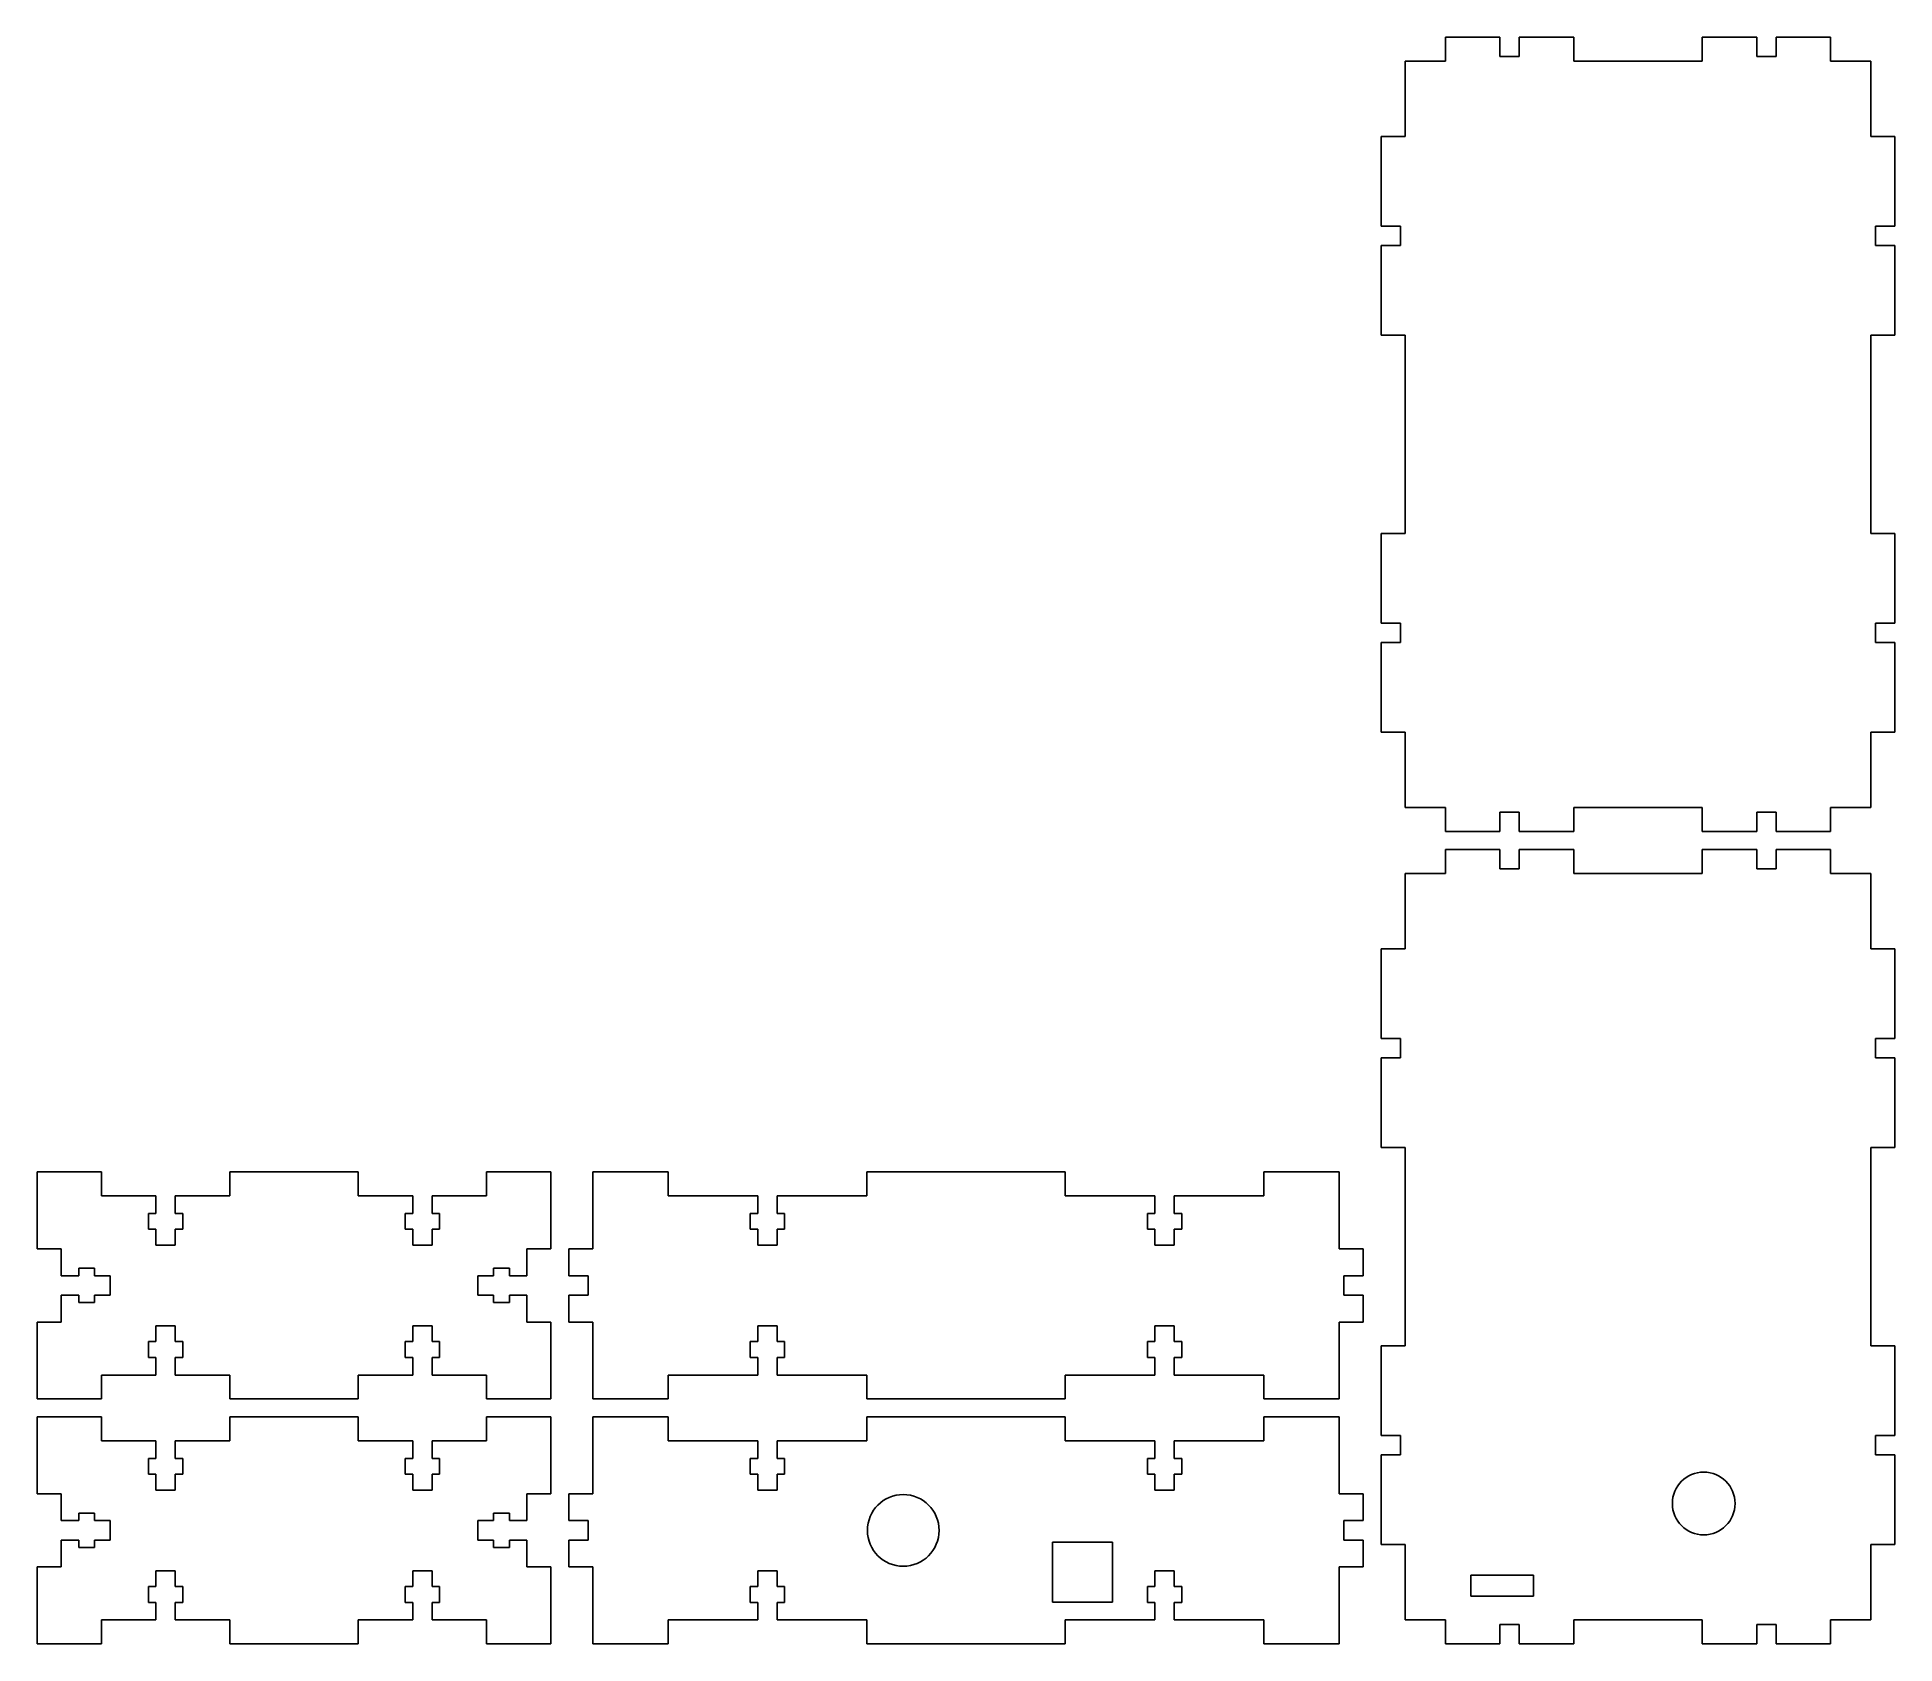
# Model space of a CAD drawing. Header units: millimetres. Extents: x 0 to 311, y 3 to 272.
import ezdxf

# ---------------------------------------------------------------- set-up
doc = ezdxf.new("R2010")
doc.units = ezdxf.units.MM
for name, color, linetype in [('Shape', 7, 'CONTINUOUS'), ('Shape001', 7, 'CONTINUOUS'), ('Shape002', 7, 'CONTINUOUS'), ('Shape003', 7, 'CONTINUOUS'), ('Shape004', 7, 'CONTINUOUS'), ('Shape005', 7, 'CONTINUOUS'), ('Shape006', 7, 'CONTINUOUS'), ('Shape007', 7, 'CONTINUOUS'), ('Shape008', 7, 'CONTINUOUS'), ('Shape009', 7, 'CONTINUOUS'), ('Shape010', 7, 'CONTINUOUS'), ('Shape011', 7, 'CONTINUOUS'), ('Shape012', 7, 'CONTINUOUS'), ('Shape013', 7, 'CONTINUOUS'), ('Shape014', 7, 'CONTINUOUS'), ('Shape015', 7, 'CONTINUOUS'), ('Shape016', 7, 'CONTINUOUS'), ('Shape017', 7, 'CONTINUOUS'), ('Shape018', 7, 'CONTINUOUS'), ('Shape019', 7, 'CONTINUOUS'), ('Shape020', 7, 'CONTINUOUS'), ('Shape021', 7, 'CONTINUOUS'), ('Shape022', 7, 'CONTINUOUS'), ('Shape023', 7, 'CONTINUOUS'), ('Shape024', 7, 'CONTINUOUS'), ('Shape025', 7, 'CONTINUOUS'), ('Shape026', 7, 'CONTINUOUS'), ('Shape027', 7, 'CONTINUOUS'), ('Shape028', 7, 'CONTINUOUS'), ('Shape029', 7, 'CONTINUOUS'), ('Shape030', 7, 'CONTINUOUS'), ('Shape031', 7, 'CONTINUOUS'), ('Shape032', 7, 'CONTINUOUS'), ('Shape033', 7, 'CONTINUOUS'), ('Shape034', 7, 'CONTINUOUS'), ('Shape035', 7, 'CONTINUOUS'), ('Shape036', 7, 'CONTINUOUS'), ('Shape037', 7, 'CONTINUOUS'), ('Shape038', 7, 'CONTINUOUS'), ('Shape039', 7, 'CONTINUOUS'), ('Shape040', 7, 'CONTINUOUS'), ('Shape041', 7, 'CONTINUOUS'), ('Shape042', 7, 'CONTINUOUS'), ('Shape043', 7, 'CONTINUOUS'), ('Shape044', 7, 'CONTINUOUS'), ('Shape045', 7, 'CONTINUOUS'), ('Shape046', 7, 'CONTINUOUS'), ('Shape047', 7, 'CONTINUOUS'), ('Shape048', 7, 'CONTINUOUS'), ('Shape049', 7, 'CONTINUOUS'), ('Shape050', 7, 'CONTINUOUS'), ('Shape051', 7, 'CONTINUOUS'), ('Shape052', 7, 'CONTINUOUS'), ('Shape053', 7, 'CONTINUOUS'), ('Shape054', 7, 'CONTINUOUS'), ('Shape055', 7, 'CONTINUOUS'), ('Shape056', 7, 'CONTINUOUS'), ('Shape057', 7, 'CONTINUOUS'), ('Shape058', 7, 'CONTINUOUS'), ('Shape059', 7, 'CONTINUOUS'), ('Shape060', 7, 'CONTINUOUS'), ('Shape061', 7, 'CONTINUOUS'), ('Shape062', 7, 'CONTINUOUS'), ('Shape063', 7, 'CONTINUOUS'), ('Shape064', 7, 'CONTINUOUS'), ('Shape065', 7, 'CONTINUOUS'), ('Shape066', 7, 'CONTINUOUS'), ('Shape067', 7, 'CONTINUOUS'), ('Shape068', 7, 'CONTINUOUS'), ('Shape069', 7, 'CONTINUOUS'), ('Shape070', 7, 'CONTINUOUS'), ('Shape071', 7, 'CONTINUOUS'), ('Shape072', 7, 'CONTINUOUS'), ('Shape073', 7, 'CONTINUOUS'), ('Shape074', 7, 'CONTINUOUS'), ('Shape075', 7, 'CONTINUOUS'), ('Shape076', 7, 'CONTINUOUS'), ('Shape077', 7, 'CONTINUOUS'), ('Shape078', 7, 'CONTINUOUS'), ('Shape079', 7, 'CONTINUOUS'), ('Shape080', 7, 'CONTINUOUS'), ('Shape081', 7, 'CONTINUOUS'), ('Shape082', 7, 'CONTINUOUS'), ('Shape083', 7, 'CONTINUOUS'), ('Shape084', 7, 'CONTINUOUS'), ('Shape085', 7, 'CONTINUOUS'), ('Shape086', 7, 'CONTINUOUS'), ('Shape087', 7, 'CONTINUOUS'), ('Shape088', 7, 'CONTINUOUS'), ('Shape089', 7, 'CONTINUOUS'), ('Shape090', 7, 'CONTINUOUS'), ('Shape091', 7, 'CONTINUOUS'), ('Shape092', 7, 'CONTINUOUS'), ('Shape093', 7, 'CONTINUOUS'), ('Shape094', 7, 'CONTINUOUS'), ('Shape095', 7, 'CONTINUOUS'), ('Shape096', 7, 'CONTINUOUS'), ('Shape097', 7, 'CONTINUOUS'), ('Shape098', 7, 'CONTINUOUS'), ('Shape099', 7, 'CONTINUOUS'), ('Shape100', 7, 'CONTINUOUS'), ('Shape101', 7, 'CONTINUOUS'), ('Shape102', 7, 'CONTINUOUS'), ('Shape103', 7, 'CONTINUOUS'), ('Shape104', 7, 'CONTINUOUS'), ('Shape105', 7, 'CONTINUOUS'), ('Shape106', 7, 'CONTINUOUS'), ('Shape107', 7, 'CONTINUOUS'), ('Shape108', 7, 'CONTINUOUS'), ('Shape109', 7, 'CONTINUOUS'), ('Shape110', 7, 'CONTINUOUS'), ('Shape111', 7, 'CONTINUOUS'), ('Shape112', 7, 'CONTINUOUS'), ('Shape113', 7, 'CONTINUOUS'), ('Shape114', 7, 'CONTINUOUS'), ('Shape115', 7, 'CONTINUOUS'), ('Shape116', 7, 'CONTINUOUS'), ('Shape117', 7, 'CONTINUOUS'), ('Shape118', 7, 'CONTINUOUS'), ('Shape119', 7, 'CONTINUOUS'), ('Shape120', 7, 'CONTINUOUS'), ('Shape121', 7, 'CONTINUOUS'), ('Shape122', 7, 'CONTINUOUS'), ('Shape123', 7, 'CONTINUOUS'), ('Shape124', 7, 'CONTINUOUS'), ('Shape125', 7, 'CONTINUOUS'), ('Shape126', 7, 'CONTINUOUS'), ('Shape127', 7, 'CONTINUOUS'), ('Shape128', 7, 'CONTINUOUS'), ('Shape129', 7, 'CONTINUOUS'), ('Shape130', 7, 'CONTINUOUS'), ('Shape131', 7, 'CONTINUOUS'), ('Shape132', 7, 'CONTINUOUS'), ('Shape133', 7, 'CONTINUOUS'), ('Shape134', 7, 'CONTINUOUS'), ('Shape135', 7, 'CONTINUOUS'), ('Shape136', 7, 'CONTINUOUS'), ('Shape137', 7, 'CONTINUOUS'), ('Shape138', 7, 'CONTINUOUS'), ('Shape139', 7, 'CONTINUOUS'), ('Shape140', 7, 'CONTINUOUS'), ('Shape141', 7, 'CONTINUOUS'), ('Shape142', 7, 'CONTINUOUS'), ('Shape143', 7, 'CONTINUOUS'), ('Shape144', 7, 'CONTINUOUS'), ('Shape145', 7, 'CONTINUOUS'), ('Shape146', 7, 'CONTINUOUS'), ('Shape147', 7, 'CONTINUOUS'), ('Shape148', 7, 'CONTINUOUS'), ('Shape149', 7, 'CONTINUOUS'), ('Shape150', 7, 'CONTINUOUS'), ('Shape151', 7, 'CONTINUOUS'), ('Shape152', 7, 'CONTINUOUS'), ('Shape153', 7, 'CONTINUOUS'), ('Shape154', 7, 'CONTINUOUS'), ('Shape155', 7, 'CONTINUOUS'), ('Shape156', 7, 'CONTINUOUS'), ('Shape157', 7, 'CONTINUOUS'), ('Shape158', 7, 'CONTINUOUS'), ('Shape159', 7, 'CONTINUOUS'), ('Shape160', 7, 'CONTINUOUS'), ('Shape161', 7, 'CONTINUOUS'), ('Shape162', 7, 'CONTINUOUS'), ('Shape163', 7, 'CONTINUOUS'), ('Shape164', 7, 'CONTINUOUS'), ('Shape165', 7, 'CONTINUOUS'), ('Shape166', 7, 'CONTINUOUS'), ('Shape167', 7, 'CONTINUOUS'), ('Shape168', 7, 'CONTINUOUS'), ('Shape169', 7, 'CONTINUOUS'), ('Shape170', 7, 'CONTINUOUS'), ('Shape171', 7, 'CONTINUOUS'), ('Shape172', 7, 'CONTINUOUS'), ('Shape173', 7, 'CONTINUOUS'), ('Shape174', 7, 'CONTINUOUS'), ('Shape175', 7, 'CONTINUOUS'), ('Shape176', 7, 'CONTINUOUS'), ('Shape177', 7, 'CONTINUOUS'), ('Shape178', 7, 'CONTINUOUS'), ('Shape179', 7, 'CONTINUOUS'), ('Shape180', 7, 'CONTINUOUS'), ('Shape181', 7, 'CONTINUOUS'), ('Shape182', 7, 'CONTINUOUS'), ('Shape183', 7, 'CONTINUOUS'), ('Shape184', 7, 'CONTINUOUS'), ('Shape185', 7, 'CONTINUOUS'), ('Shape186', 7, 'CONTINUOUS'), ('Shape187', 7, 'CONTINUOUS'), ('Shape188', 7, 'CONTINUOUS'), ('Shape189', 7, 'CONTINUOUS'), ('Shape190', 7, 'CONTINUOUS'), ('Shape191', 7, 'CONTINUOUS'), ('Shape192', 7, 'CONTINUOUS'), ('Shape193', 7, 'CONTINUOUS'), ('Shape194', 7, 'CONTINUOUS'), ('Shape195', 7, 'CONTINUOUS'), ('Shape196', 7, 'CONTINUOUS'), ('Shape197', 7, 'CONTINUOUS'), ('Shape198', 7, 'CONTINUOUS'), ('Shape199', 7, 'CONTINUOUS'), ('Shape200', 7, 'CONTINUOUS'), ('Shape201', 7, 'CONTINUOUS'), ('Shape202', 7, 'CONTINUOUS'), ('Shape203', 7, 'CONTINUOUS'), ('Shape204', 7, 'CONTINUOUS'), ('Shape205', 7, 'CONTINUOUS'), ('Shape206', 7, 'CONTINUOUS'), ('Shape207', 7, 'CONTINUOUS'), ('Shape208', 7, 'CONTINUOUS'), ('Shape209', 7, 'CONTINUOUS'), ('Shape210', 7, 'CONTINUOUS'), ('Shape211', 7, 'CONTINUOUS'), ('Shape212', 7, 'CONTINUOUS'), ('Shape213', 7, 'CONTINUOUS'), ('Shape214', 7, 'CONTINUOUS'), ('Shape215', 7, 'CONTINUOUS'), ('Shape216', 7, 'CONTINUOUS'), ('Shape217', 7, 'CONTINUOUS'), ('Shape218', 7, 'CONTINUOUS'), ('Shape219', 7, 'CONTINUOUS'), ('Shape220', 7, 'CONTINUOUS'), ('Shape221', 7, 'CONTINUOUS'), ('Shape222', 7, 'CONTINUOUS'), ('Shape223', 7, 'CONTINUOUS'), ('Shape224', 7, 'CONTINUOUS'), ('Shape225', 7, 'CONTINUOUS'), ('Shape226', 7, 'CONTINUOUS'), ('Shape227', 7, 'CONTINUOUS'), ('Shape228', 7, 'CONTINUOUS'), ('Shape229', 7, 'CONTINUOUS'), ('Shape230', 7, 'CONTINUOUS'), ('Shape231', 7, 'CONTINUOUS'), ('Shape232', 7, 'CONTINUOUS'), ('Shape233', 7, 'CONTINUOUS'), ('Shape234', 7, 'CONTINUOUS'), ('Shape235', 7, 'CONTINUOUS'), ('Shape236', 7, 'CONTINUOUS'), ('Shape237', 7, 'CONTINUOUS'), ('Shape238', 7, 'CONTINUOUS'), ('Shape239', 7, 'CONTINUOUS'), ('Shape240', 7, 'CONTINUOUS'), ('Shape241', 7, 'CONTINUOUS'), ('Shape242', 7, 'CONTINUOUS'), ('Shape243', 7, 'CONTINUOUS'), ('Shape244', 7, 'CONTINUOUS'), ('Shape245', 7, 'CONTINUOUS'), ('Shape246', 7, 'CONTINUOUS'), ('Shape247', 7, 'CONTINUOUS'), ('Shape248', 7, 'CONTINUOUS'), ('Shape249', 7, 'CONTINUOUS'), ('Shape250', 7, 'CONTINUOUS'), ('Shape251', 7, 'CONTINUOUS'), ('Shape252', 7, 'CONTINUOUS'), ('Shape253', 7, 'CONTINUOUS'), ('Shape254', 7, 'CONTINUOUS'), ('Shape255', 7, 'CONTINUOUS'), ('Shape256', 7, 'CONTINUOUS'), ('Shape257', 7, 'CONTINUOUS'), ('Shape258', 7, 'CONTINUOUS'), ('Shape259', 7, 'CONTINUOUS'), ('Shape260', 7, 'CONTINUOUS'), ('Shape261', 7, 'CONTINUOUS'), ('Shape262', 7, 'CONTINUOUS'), ('Shape263', 7, 'CONTINUOUS'), ('Shape264', 7, 'CONTINUOUS'), ('Shape265', 7, 'CONTINUOUS'), ('Shape266', 7, 'CONTINUOUS'), ('Shape267', 7, 'CONTINUOUS'), ('Shape268', 7, 'CONTINUOUS'), ('Shape269', 7, 'CONTINUOUS'), ('Shape270', 7, 'CONTINUOUS'), ('Shape271', 7, 'CONTINUOUS'), ('Shape272', 7, 'CONTINUOUS'), ('Shape273', 7, 'CONTINUOUS'), ('Shape274', 7, 'CONTINUOUS'), ('Shape275', 7, 'CONTINUOUS'), ('Shape276', 7, 'CONTINUOUS'), ('Shape277', 7, 'CONTINUOUS'), ('Shape278', 7, 'CONTINUOUS'), ('Shape279', 7, 'CONTINUOUS'), ('Shape280', 7, 'CONTINUOUS'), ('Shape281', 7, 'CONTINUOUS'), ('Shape282', 7, 'CONTINUOUS'), ('Shape283', 7, 'CONTINUOUS'), ('Shape284', 7, 'CONTINUOUS'), ('Shape285', 7, 'CONTINUOUS'), ('Shape286', 7, 'CONTINUOUS'), ('Shape287', 7, 'CONTINUOUS'), ('Shape288', 7, 'CONTINUOUS'), ('Shape289', 7, 'CONTINUOUS'), ('Shape290', 7, 'CONTINUOUS'), ('Shape291', 7, 'CONTINUOUS'), ('Shape292', 7, 'CONTINUOUS'), ('Shape293', 7, 'CONTINUOUS'), ('Shape294', 7, 'CONTINUOUS'), ('Shape295', 7, 'CONTINUOUS'), ('Shape296', 7, 'CONTINUOUS'), ('Shape297', 7, 'CONTINUOUS'), ('Shape298', 7, 'CONTINUOUS'), ('Shape299', 7, 'CONTINUOUS'), ('Shape300', 7, 'CONTINUOUS'), ('Shape301', 7, 'CONTINUOUS'), ('Shape302', 7, 'CONTINUOUS'), ('Shape303', 7, 'CONTINUOUS'), ('Shape304', 7, 'CONTINUOUS'), ('Shape305', 7, 'CONTINUOUS'), ('Shape306', 7, 'CONTINUOUS'), ('Shape307', 7, 'CONTINUOUS'), ('Shape308', 7, 'CONTINUOUS'), ('Shape309', 7, 'CONTINUOUS'), ('Shape310', 7, 'CONTINUOUS'), ('Shape311', 7, 'CONTINUOUS'), ('Shape312', 7, 'CONTINUOUS'), ('Shape313', 7, 'CONTINUOUS'), ('Shape314', 7, 'CONTINUOUS'), ('Shape315', 7, 'CONTINUOUS'), ('Shape316', 7, 'CONTINUOUS'), ('Shape317', 7, 'CONTINUOUS'), ('Shape318', 7, 'CONTINUOUS'), ('Shape319', 7, 'CONTINUOUS'), ('Shape320', 7, 'CONTINUOUS'), ('Shape321', 7, 'CONTINUOUS'), ('Shape322', 7, 'CONTINUOUS'), ('Shape323', 7, 'CONTINUOUS'), ('Shape324', 7, 'CONTINUOUS'), ('Shape325', 7, 'CONTINUOUS'), ('Shape326', 7, 'CONTINUOUS'), ('Shape327', 7, 'CONTINUOUS'), ('Shape328', 7, 'CONTINUOUS'), ('Shape329', 7, 'CONTINUOUS'), ('Shape330', 7, 'CONTINUOUS'), ('Shape331', 7, 'CONTINUOUS'), ('Shape332', 7, 'CONTINUOUS'), ('Shape333', 7, 'CONTINUOUS'), ('Shape334', 7, 'CONTINUOUS'), ('Shape335', 7, 'CONTINUOUS'), ('Shape336', 7, 'CONTINUOUS'), ('Shape337', 7, 'CONTINUOUS'), ('Shape338', 7, 'CONTINUOUS'), ('Shape339', 7, 'CONTINUOUS'), ('Shape340', 7, 'CONTINUOUS'), ('Shape341', 7, 'CONTINUOUS'), ('Shape342', 7, 'CONTINUOUS'), ('Shape343', 7, 'CONTINUOUS'), ('Shape344', 7, 'CONTINUOUS'), ('Shape345', 7, 'CONTINUOUS'), ('Shape346', 7, 'CONTINUOUS'), ('Shape347', 7, 'CONTINUOUS'), ('Shape348', 7, 'CONTINUOUS'), ('Shape349', 7, 'CONTINUOUS'), ('Shape350', 7, 'CONTINUOUS'), ('Shape351', 7, 'CONTINUOUS'), ('Shape352', 7, 'CONTINUOUS'), ('Shape353', 7, 'CONTINUOUS'), ('Shape354', 7, 'CONTINUOUS'), ('Shape355', 7, 'CONTINUOUS'), ('Shape356', 7, 'CONTINUOUS'), ('Shape357', 7, 'CONTINUOUS'), ('Shape358', 7, 'CONTINUOUS'), ('Shape359', 7, 'CONTINUOUS'), ('Shape360', 7, 'CONTINUOUS'), ('Shape361', 7, 'CONTINUOUS'), ('Shape362', 7, 'CONTINUOUS'), ('Shape363', 7, 'CONTINUOUS'), ('Shape364', 7, 'CONTINUOUS'), ('Shape365', 7, 'CONTINUOUS'), ('Shape366', 7, 'CONTINUOUS'), ('Shape367', 7, 'CONTINUOUS'), ('Shape368', 7, 'CONTINUOUS'), ('Shape369', 7, 'CONTINUOUS'), ('Shape370', 7, 'CONTINUOUS'), ('Shape371', 7, 'CONTINUOUS'), ('Shape372', 7, 'CONTINUOUS'), ('Shape373', 7, 'CONTINUOUS'), ('Shape374', 7, 'CONTINUOUS'), ('Shape375', 7, 'CONTINUOUS'), ('Shape376', 7, 'CONTINUOUS'), ('Shape377', 7, 'CONTINUOUS'), ('Shape378', 7, 'CONTINUOUS'), ('Shape379', 7, 'CONTINUOUS'), ('Shape380', 7, 'CONTINUOUS'), ('Shape381', 7, 'CONTINUOUS'), ('Shape382', 7, 'CONTINUOUS'), ('Shape383', 7, 'CONTINUOUS'), ('Shape384', 7, 'CONTINUOUS'), ('Shape385', 7, 'CONTINUOUS'), ('Shape386', 7, 'CONTINUOUS'), ('Shape387', 7, 'CONTINUOUS'), ('Shape388', 7, 'CONTINUOUS'), ('Shape389', 7, 'CONTINUOUS'), ('Shape390', 7, 'CONTINUOUS'), ('Shape391', 7, 'CONTINUOUS'), ('Shape392', 7, 'CONTINUOUS'), ('Shape393', 7, 'CONTINUOUS'), ('Shape394', 7, 'CONTINUOUS'), ('Shape395', 7, 'CONTINUOUS'), ('Shape396', 7, 'CONTINUOUS'), ('Shape397', 7, 'CONTINUOUS'), ('Shape398', 7, 'CONTINUOUS'), ('Shape399', 7, 'CONTINUOUS'), ('Shape400', 7, 'CONTINUOUS'), ('Shape401', 7, 'CONTINUOUS'), ('Shape402', 7, 'CONTINUOUS'), ('Shape403', 7, 'CONTINUOUS'), ('Shape404', 7, 'CONTINUOUS'), ('Shape405', 7, 'CONTINUOUS'), ('Shape406', 7, 'CONTINUOUS'), ('Shape407', 7, 'CONTINUOUS'), ('Shape408', 7, 'CONTINUOUS'), ('Shape409', 7, 'CONTINUOUS'), ('Shape410', 7, 'CONTINUOUS'), ('Shape411', 7, 'CONTINUOUS'), ('Shape412', 7, 'CONTINUOUS'), ('Shape413', 7, 'CONTINUOUS'), ('Shape414', 7, 'CONTINUOUS'), ('Shape415', 7, 'CONTINUOUS'), ('Shape416', 7, 'CONTINUOUS'), ('Shape417', 7, 'CONTINUOUS'), ('Shape418', 7, 'CONTINUOUS'), ('Shape419', 7, 'CONTINUOUS'), ('Shape420', 7, 'CONTINUOUS'), ('Shape421', 7, 'CONTINUOUS'), ('Shape422', 7, 'CONTINUOUS'), ('Shape423', 7, 'CONTINUOUS'), ('Shape424', 7, 'CONTINUOUS'), ('Shape425', 7, 'CONTINUOUS'), ('Shape426', 7, 'CONTINUOUS'), ('Shape427', 7, 'CONTINUOUS'), ('Shape428', 7, 'CONTINUOUS'), ('Shape429', 7, 'CONTINUOUS'), ('Shape430', 7, 'CONTINUOUS'), ('Shape431', 7, 'CONTINUOUS'), ('Shape432', 7, 'CONTINUOUS'), ('Shape433', 7, 'CONTINUOUS'), ('Shape434', 7, 'CONTINUOUS'), ('Shape435', 7, 'CONTINUOUS'), ('Shape436', 7, 'CONTINUOUS'), ('Shape437', 7, 'CONTINUOUS'), ('Shape438', 7, 'CONTINUOUS'), ('Shape439', 7, 'CONTINUOUS'), ('Shape440', 7, 'CONTINUOUS'), ('Shape441', 7, 'CONTINUOUS'), ('Shape442', 7, 'CONTINUOUS'), ('Shape443', 7, 'CONTINUOUS'), ('Shape444', 7, 'CONTINUOUS'), ('Shape445', 7, 'CONTINUOUS'), ('Shape446', 7, 'CONTINUOUS'), ('Shape447', 7, 'CONTINUOUS'), ('Shape448', 7, 'CONTINUOUS'), ('Shape449', 7, 'CONTINUOUS'), ('Shape450', 7, 'CONTINUOUS'), ('Shape451', 7, 'CONTINUOUS'), ('Shape452', 7, 'CONTINUOUS'), ('Shape453', 7, 'CONTINUOUS'), ('Shape454', 7, 'CONTINUOUS'), ('Shape455', 7, 'CONTINUOUS'), ('Shape456', 7, 'CONTINUOUS'), ('Shape457', 7, 'CONTINUOUS'), ('Shape458', 7, 'CONTINUOUS'), ('Shape459', 7, 'CONTINUOUS'), ('Shape460', 7, 'CONTINUOUS'), ('Shape461', 7, 'CONTINUOUS'), ('Shape462', 7, 'CONTINUOUS'), ('Shape463', 7, 'CONTINUOUS'), ('Shape464', 7, 'CONTINUOUS'), ('Shape465', 7, 'CONTINUOUS'), ('Shape466', 7, 'CONTINUOUS'), ('Shape467', 7, 'CONTINUOUS'), ('Shape468', 7, 'CONTINUOUS'), ('Shape469', 7, 'CONTINUOUS'), ('Shape470', 7, 'CONTINUOUS'), ('Shape471', 7, 'CONTINUOUS'), ('Shape472', 7, 'CONTINUOUS'), ('Shape473', 7, 'CONTINUOUS'), ('Shape474', 7, 'CONTINUOUS'), ('Shape475', 7, 'CONTINUOUS'), ('Shape476', 7, 'CONTINUOUS'), ('Shape477', 7, 'CONTINUOUS'), ('Shape478', 7, 'CONTINUOUS'), ('Shape479', 7, 'CONTINUOUS'), ('Shape480', 7, 'CONTINUOUS'), ('Shape481', 7, 'CONTINUOUS'), ('Shape482', 7, 'CONTINUOUS'), ('Shape483', 7, 'CONTINUOUS'), ('Shape484', 7, 'CONTINUOUS'), ('Shape485', 7, 'CONTINUOUS'), ('Shape486', 7, 'CONTINUOUS'), ('Shape487', 7, 'CONTINUOUS'), ('Shape488', 7, 'CONTINUOUS'), ('Shape489', 7, 'CONTINUOUS'), ('Shape490', 7, 'CONTINUOUS'), ('Shape491', 7, 'CONTINUOUS'), ('Shape492', 7, 'CONTINUOUS'), ('Shape493', 7, 'CONTINUOUS'), ('Shape494', 7, 'CONTINUOUS'), ('Shape495', 7, 'CONTINUOUS'), ('Shape496', 7, 'CONTINUOUS'), ('Shape497', 7, 'CONTINUOUS'), ('Shape498', 7, 'CONTINUOUS'), ('Shape499', 7, 'CONTINUOUS'), ('Shape500', 7, 'CONTINUOUS'), ('Shape501', 7, 'CONTINUOUS'), ('Shape502', 7, 'CONTINUOUS'), ('Shape503', 7, 'CONTINUOUS'), ('Shape504', 7, 'CONTINUOUS'), ('Shape505', 7, 'CONTINUOUS'), ('Shape506', 7, 'CONTINUOUS'), ('Shape507', 7, 'CONTINUOUS'), ('Shape508', 7, 'CONTINUOUS'), ('Shape509', 7, 'CONTINUOUS'), ('Shape510', 7, 'CONTINUOUS'), ('Shape511', 7, 'CONTINUOUS'), ('Shape512', 7, 'CONTINUOUS'), ('Shape513', 7, 'CONTINUOUS'), ('Shape514', 7, 'CONTINUOUS'), ('Shape515', 7, 'CONTINUOUS'), ('Shape516', 7, 'CONTINUOUS'), ('Shape517', 7, 'CONTINUOUS'), ('Shape518', 7, 'CONTINUOUS'), ('Shape519', 7, 'CONTINUOUS'), ('Shape520', 7, 'CONTINUOUS'), ('Shape521', 7, 'CONTINUOUS'), ('Shape522', 7, 'CONTINUOUS'), ('Shape523', 7, 'CONTINUOUS'), ('Sketch', 7, 'CONTINUOUS')]:
    doc.layers.add(name, color=color, linetype=linetype)

msp = doc.modelspace()

# ---------------------------------------------------------------- linework, layer by layer
at = {"layer": 'Shape'}
msp.add_line((0, 41), (0, 28.125), dxfattribs=at)
at = {"layer": 'Shape001'}
msp.add_line((0, 28.125), (4, 28.125), dxfattribs=at)
at = {"layer": 'Shape002'}
msp.add_line((4, 28.125), (4, 23.625), dxfattribs=at)
at = {"layer": 'Shape003'}
msp.add_line((4, 23.625), (6.95, 23.625), dxfattribs=at)
at = {"layer": 'Shape004'}
msp.add_line((6.95, 23.625), (6.95, 24.875), dxfattribs=at)
at = {"layer": 'Shape005'}
msp.add_line((6.95, 24.875), (9.6, 24.875), dxfattribs=at)
at = {"layer": 'Shape006'}
msp.add_line((9.6, 24.875), (9.6, 23.625), dxfattribs=at)
at = {"layer": 'Shape007'}
msp.add_line((9.6, 23.625), (12.25, 23.625), dxfattribs=at)
at = {"layer": 'Shape008'}
msp.add_line((12.25, 23.625), (12.25, 20.375), dxfattribs=at)
at = {"layer": 'Shape009'}
msp.add_line((12.25, 20.375), (9.6, 20.375), dxfattribs=at)
at = {"layer": 'Shape010'}
msp.add_line((9.6, 20.375), (9.6, 19.125), dxfattribs=at)
at = {"layer": 'Shape011'}
msp.add_line((9.6, 19.125), (6.95, 19.125), dxfattribs=at)
at = {"layer": 'Shape012'}
msp.add_line((6.95, 19.125), (6.95, 20.375), dxfattribs=at)
at = {"layer": 'Shape013'}
msp.add_line((6.95, 20.375), (4, 20.375), dxfattribs=at)
at = {"layer": 'Shape014'}
msp.add_line((4, 20.375), (4, 15.875), dxfattribs=at)
at = {"layer": 'Shape015'}
msp.add_line((4, 15.875), (0, 15.875), dxfattribs=at)
at = {"layer": 'Shape016'}
msp.add_line((0, 15.875), (0, 3), dxfattribs=at)
at = {"layer": 'Shape017'}
msp.add_line((0, 3), (10.75, 3), dxfattribs=at)
at = {"layer": 'Shape018'}
msp.add_line((10.75, 3), (10.75, 7), dxfattribs=at)
at = {"layer": 'Shape019'}
msp.add_line((10.75, 7), (19.875, 7), dxfattribs=at)
at = {"layer": 'Shape020'}
msp.add_line((19.875, 7), (19.875, 9.95), dxfattribs=at)
at = {"layer": 'Shape021'}
msp.add_line((19.875, 9.95), (18.625, 9.95), dxfattribs=at)
at = {"layer": 'Shape022'}
msp.add_line((18.625, 9.95), (18.625, 12.6), dxfattribs=at)
at = {"layer": 'Shape023'}
msp.add_line((18.625, 12.6), (19.875, 12.6), dxfattribs=at)
at = {"layer": 'Shape024'}
msp.add_line((19.875, 12.6), (19.875, 15.25), dxfattribs=at)
at = {"layer": 'Shape025'}
msp.add_line((19.875, 15.25), (23.125, 15.25), dxfattribs=at)
at = {"layer": 'Shape026'}
msp.add_line((23.125, 15.25), (23.125, 12.6), dxfattribs=at)
at = {"layer": 'Shape027'}
msp.add_line((23.125, 12.6), (24.375, 12.6), dxfattribs=at)
at = {"layer": 'Shape028'}
msp.add_line((24.375, 12.6), (24.375, 9.95), dxfattribs=at)
at = {"layer": 'Shape029'}
msp.add_line((24.375, 9.95), (23.125, 9.95), dxfattribs=at)
at = {"layer": 'Shape030'}
msp.add_line((23.125, 9.95), (23.125, 7), dxfattribs=at)
at = {"layer": 'Shape031'}
msp.add_line((23.125, 7), (32.25, 7), dxfattribs=at)
at = {"layer": 'Shape032'}
msp.add_line((32.25, 7), (32.25, 3), dxfattribs=at)
at = {"layer": 'Shape033'}
msp.add_line((32.25, 3), (53.75, 3), dxfattribs=at)
at = {"layer": 'Shape034'}
msp.add_line((53.75, 3), (53.75, 7), dxfattribs=at)
at = {"layer": 'Shape035'}
msp.add_line((53.75, 7), (62.875, 7), dxfattribs=at)
at = {"layer": 'Shape036'}
msp.add_line((62.875, 7), (62.875, 9.95), dxfattribs=at)
at = {"layer": 'Shape037'}
msp.add_line((62.875, 9.95), (61.625, 9.95), dxfattribs=at)
at = {"layer": 'Shape038'}
msp.add_line((61.625, 9.95), (61.625, 12.6), dxfattribs=at)
at = {"layer": 'Shape039'}
msp.add_line((61.625, 12.6), (62.875, 12.6), dxfattribs=at)
at = {"layer": 'Shape040'}
msp.add_line((62.875, 12.6), (62.875, 15.25), dxfattribs=at)
at = {"layer": 'Shape041'}
msp.add_line((62.875, 15.25), (66.125, 15.25), dxfattribs=at)
at = {"layer": 'Shape042'}
msp.add_line((66.125, 15.25), (66.125, 12.6), dxfattribs=at)
at = {"layer": 'Shape043'}
msp.add_line((66.125, 12.6), (67.375, 12.6), dxfattribs=at)
at = {"layer": 'Shape044'}
msp.add_line((67.375, 12.6), (67.375, 9.95), dxfattribs=at)
at = {"layer": 'Shape045'}
msp.add_line((67.375, 9.95), (66.125, 9.95), dxfattribs=at)
at = {"layer": 'Shape046'}
msp.add_line((66.125, 9.95), (66.125, 7), dxfattribs=at)
at = {"layer": 'Shape047'}
msp.add_line((66.125, 7), (75.25, 7), dxfattribs=at)
at = {"layer": 'Shape048'}
msp.add_line((75.25, 7), (75.25, 3), dxfattribs=at)
at = {"layer": 'Shape049'}
msp.add_line((75.25, 3), (86, 3), dxfattribs=at)
at = {"layer": 'Shape050'}
msp.add_line((86, 3), (86, 15.875), dxfattribs=at)
at = {"layer": 'Shape051'}
msp.add_line((86, 15.875), (82, 15.875), dxfattribs=at)
at = {"layer": 'Shape052'}
msp.add_line((82, 15.875), (82, 20.375), dxfattribs=at)
at = {"layer": 'Shape053'}
msp.add_line((82, 20.375), (79.05, 20.375), dxfattribs=at)
at = {"layer": 'Shape054'}
msp.add_line((79.05, 20.375), (79.05, 19.125), dxfattribs=at)
at = {"layer": 'Shape055'}
msp.add_line((79.05, 19.125), (76.4, 19.125), dxfattribs=at)
at = {"layer": 'Shape056'}
msp.add_line((76.4, 19.125), (76.4, 20.375), dxfattribs=at)
at = {"layer": 'Shape057'}
msp.add_line((76.4, 20.375), (73.75, 20.375), dxfattribs=at)
at = {"layer": 'Shape058'}
msp.add_line((73.75, 20.375), (73.75, 23.625), dxfattribs=at)
at = {"layer": 'Shape059'}
msp.add_line((73.75, 23.625), (76.4, 23.625), dxfattribs=at)
at = {"layer": 'Shape060'}
msp.add_line((76.4, 23.625), (76.4, 24.875), dxfattribs=at)
at = {"layer": 'Shape061'}
msp.add_line((76.4, 24.875), (79.05, 24.875), dxfattribs=at)
at = {"layer": 'Shape062'}
msp.add_line((79.05, 24.875), (79.05, 23.625), dxfattribs=at)
at = {"layer": 'Shape063'}
msp.add_line((79.05, 23.625), (82, 23.625), dxfattribs=at)
at = {"layer": 'Shape064'}
msp.add_line((82, 23.625), (82, 28.125), dxfattribs=at)
at = {"layer": 'Shape065'}
msp.add_line((82, 28.125), (86, 28.125), dxfattribs=at)
at = {"layer": 'Shape066'}
msp.add_line((86, 28.125), (86, 41), dxfattribs=at)
at = {"layer": 'Shape067'}
msp.add_line((86, 41), (75.25, 41), dxfattribs=at)
at = {"layer": 'Shape068'}
msp.add_line((75.25, 41), (75.25, 37), dxfattribs=at)
at = {"layer": 'Shape069'}
msp.add_line((75.25, 37), (66.125, 37), dxfattribs=at)
at = {"layer": 'Shape070'}
msp.add_line((66.125, 37), (66.125, 34.05), dxfattribs=at)
at = {"layer": 'Shape071'}
msp.add_line((66.125, 34.05), (67.375, 34.05), dxfattribs=at)
at = {"layer": 'Shape072'}
msp.add_line((67.375, 34.05), (67.375, 31.4), dxfattribs=at)
at = {"layer": 'Shape073'}
msp.add_line((67.375, 31.4), (66.125, 31.4), dxfattribs=at)
at = {"layer": 'Shape074'}
msp.add_line((66.125, 31.4), (66.125, 28.75), dxfattribs=at)
at = {"layer": 'Shape075'}
msp.add_line((66.125, 28.75), (62.875, 28.75), dxfattribs=at)
at = {"layer": 'Shape076'}
msp.add_line((62.875, 28.75), (62.875, 31.4), dxfattribs=at)
at = {"layer": 'Shape077'}
msp.add_line((62.875, 31.4), (61.625, 31.4), dxfattribs=at)
at = {"layer": 'Shape078'}
msp.add_line((61.625, 31.4), (61.625, 34.05), dxfattribs=at)
at = {"layer": 'Shape079'}
msp.add_line((61.625, 34.05), (62.875, 34.05), dxfattribs=at)
at = {"layer": 'Shape080'}
msp.add_line((62.875, 34.05), (62.875, 37), dxfattribs=at)
at = {"layer": 'Shape081'}
msp.add_line((62.875, 37), (53.75, 37), dxfattribs=at)
at = {"layer": 'Shape082'}
msp.add_line((53.75, 37), (53.75, 41), dxfattribs=at)
at = {"layer": 'Shape083'}
msp.add_line((53.75, 41), (32.25, 41), dxfattribs=at)
at = {"layer": 'Shape084'}
msp.add_line((32.25, 41), (32.25, 37), dxfattribs=at)
at = {"layer": 'Shape085'}
msp.add_line((32.25, 37), (23.125, 37), dxfattribs=at)
at = {"layer": 'Shape086'}
msp.add_line((23.125, 37), (23.125, 34.05), dxfattribs=at)
at = {"layer": 'Shape087'}
msp.add_line((23.125, 34.05), (24.375, 34.05), dxfattribs=at)
at = {"layer": 'Shape088'}
msp.add_line((24.375, 34.05), (24.375, 31.4), dxfattribs=at)
at = {"layer": 'Shape089'}
msp.add_line((24.375, 31.4), (23.125, 31.4), dxfattribs=at)
at = {"layer": 'Shape090'}
msp.add_line((23.125, 31.4), (23.125, 28.75), dxfattribs=at)
at = {"layer": 'Shape091'}
msp.add_line((23.125, 28.75), (19.875, 28.75), dxfattribs=at)
at = {"layer": 'Shape092'}
msp.add_line((19.875, 28.75), (19.875, 31.4), dxfattribs=at)
at = {"layer": 'Shape093'}
msp.add_line((19.875, 31.4), (18.625, 31.4), dxfattribs=at)
at = {"layer": 'Shape094'}
msp.add_line((18.625, 31.4), (18.625, 34.05), dxfattribs=at)
at = {"layer": 'Shape095'}
msp.add_line((18.625, 34.05), (19.875, 34.05), dxfattribs=at)
at = {"layer": 'Shape096'}
msp.add_line((19.875, 34.05), (19.875, 37), dxfattribs=at)
at = {"layer": 'Shape097'}
msp.add_line((19.875, 37), (10.75, 37), dxfattribs=at)
at = {"layer": 'Shape098'}
msp.add_line((10.75, 37), (10.75, 41), dxfattribs=at)
at = {"layer": 'Shape099'}
msp.add_line((10.75, 41), (0, 41), dxfattribs=at)
at = {"layer": 'Shape100'}
msp.add_line((93, 41), (93, 28.125), dxfattribs=at)
at = {"layer": 'Shape101'}
msp.add_line((93, 28.125), (89, 28.125), dxfattribs=at)
at = {"layer": 'Shape102'}
msp.add_line((89, 28.125), (89, 23.625), dxfattribs=at)
at = {"layer": 'Shape103'}
msp.add_line((89, 23.625), (92.25, 23.625), dxfattribs=at)
at = {"layer": 'Shape104'}
msp.add_line((92.25, 23.625), (92.25, 22), dxfattribs=at)
at = {"layer": 'Shape105'}
msp.add_line((92.25, 22), (92.25, 20.375), dxfattribs=at)
at = {"layer": 'Shape106'}
msp.add_line((92.25, 20.375), (89, 20.375), dxfattribs=at)
at = {"layer": 'Shape107'}
msp.add_line((89, 20.375), (89, 15.875), dxfattribs=at)
at = {"layer": 'Shape108'}
msp.add_line((89, 15.875), (93, 15.875), dxfattribs=at)
at = {"layer": 'Shape109'}
msp.add_line((93, 15.875), (93, 3), dxfattribs=at)
at = {"layer": 'Shape110'}
msp.add_line((93, 3), (105.625, 3), dxfattribs=at)
at = {"layer": 'Shape111'}
msp.add_line((105.625, 3), (105.625, 7), dxfattribs=at)
at = {"layer": 'Shape112'}
msp.add_line((105.625, 7), (120.625, 7), dxfattribs=at)
at = {"layer": 'Shape113'}
msp.add_line((120.625, 7), (120.625, 9.95), dxfattribs=at)
at = {"layer": 'Shape114'}
msp.add_line((120.625, 9.95), (119.375, 9.95), dxfattribs=at)
at = {"layer": 'Shape115'}
msp.add_line((119.375, 9.95), (119.375, 12.6), dxfattribs=at)
at = {"layer": 'Shape116'}
msp.add_line((119.375, 12.6), (120.625, 12.6), dxfattribs=at)
at = {"layer": 'Shape117'}
msp.add_line((120.625, 12.6), (120.625, 15.25), dxfattribs=at)
at = {"layer": 'Shape118'}
msp.add_line((120.625, 15.25), (123.875, 15.25), dxfattribs=at)
at = {"layer": 'Shape119'}
msp.add_line((123.875, 15.25), (123.875, 12.6), dxfattribs=at)
at = {"layer": 'Shape120'}
msp.add_line((123.875, 12.6), (125.125, 12.6), dxfattribs=at)
at = {"layer": 'Shape121'}
msp.add_line((125.125, 12.6), (125.125, 9.95), dxfattribs=at)
at = {"layer": 'Shape122'}
msp.add_line((125.125, 9.95), (123.875, 9.95), dxfattribs=at)
at = {"layer": 'Shape123'}
msp.add_line((123.875, 9.95), (123.875, 7), dxfattribs=at)
at = {"layer": 'Shape124'}
msp.add_line((123.875, 7), (138.875, 7), dxfattribs=at)
at = {"layer": 'Shape125'}
msp.add_line((138.875, 7), (138.875, 3), dxfattribs=at)
at = {"layer": 'Shape126'}
msp.add_line((138.875, 3), (172.125, 3), dxfattribs=at)
at = {"layer": 'Shape127'}
msp.add_line((172.125, 3), (172.125, 7), dxfattribs=at)
at = {"layer": 'Shape128'}
msp.add_line((172.125, 7), (187.125, 7), dxfattribs=at)
at = {"layer": 'Shape129'}
msp.add_line((187.125, 7), (187.125, 9.95), dxfattribs=at)
at = {"layer": 'Shape130'}
msp.add_line((187.125, 9.95), (185.875, 9.95), dxfattribs=at)
at = {"layer": 'Shape131'}
msp.add_line((185.875, 9.95), (185.875, 12.6), dxfattribs=at)
at = {"layer": 'Shape132'}
msp.add_line((185.875, 12.6), (187.125, 12.6), dxfattribs=at)
at = {"layer": 'Shape133'}
msp.add_line((187.125, 12.6), (187.125, 15.25), dxfattribs=at)
at = {"layer": 'Shape134'}
msp.add_line((187.125, 15.25), (190.375, 15.25), dxfattribs=at)
at = {"layer": 'Shape135'}
msp.add_line((190.375, 15.25), (190.375, 12.6), dxfattribs=at)
at = {"layer": 'Shape136'}
msp.add_line((190.375, 12.6), (191.625, 12.6), dxfattribs=at)
at = {"layer": 'Shape137'}
msp.add_line((191.625, 12.6), (191.625, 9.95), dxfattribs=at)
at = {"layer": 'Shape138'}
msp.add_line((191.625, 9.95), (190.375, 9.95), dxfattribs=at)
at = {"layer": 'Shape139'}
msp.add_line((190.375, 9.95), (190.375, 7), dxfattribs=at)
at = {"layer": 'Shape140'}
msp.add_line((190.375, 7), (205.375, 7), dxfattribs=at)
at = {"layer": 'Shape141'}
msp.add_line((205.375, 7), (205.375, 3), dxfattribs=at)
at = {"layer": 'Shape142'}
msp.add_line((205.375, 3), (218, 3), dxfattribs=at)
at = {"layer": 'Shape143'}
msp.add_line((218, 3), (218, 15.875), dxfattribs=at)
at = {"layer": 'Shape144'}
msp.add_line((218, 15.875), (222, 15.875), dxfattribs=at)
at = {"layer": 'Shape145'}
msp.add_line((222, 15.875), (222, 20.375), dxfattribs=at)
at = {"layer": 'Shape146'}
msp.add_line((222, 20.375), (218.75, 20.375), dxfattribs=at)
at = {"layer": 'Shape147'}
msp.add_line((218.75, 20.375), (218.75, 22), dxfattribs=at)
at = {"layer": 'Shape148'}
msp.add_line((218.75, 22), (218.75, 23.625), dxfattribs=at)
at = {"layer": 'Shape149'}
msp.add_line((218.75, 23.625), (222, 23.625), dxfattribs=at)
at = {"layer": 'Shape150'}
msp.add_line((222, 23.625), (222, 28.125), dxfattribs=at)
at = {"layer": 'Shape151'}
msp.add_line((222, 28.125), (218, 28.125), dxfattribs=at)
at = {"layer": 'Shape152'}
msp.add_line((218, 28.125), (218, 41), dxfattribs=at)
at = {"layer": 'Shape153'}
msp.add_line((218, 41), (205.375, 41), dxfattribs=at)
at = {"layer": 'Shape154'}
msp.add_line((205.375, 41), (205.375, 37), dxfattribs=at)
at = {"layer": 'Shape155'}
msp.add_line((205.375, 37), (190.375, 37), dxfattribs=at)
at = {"layer": 'Shape156'}
msp.add_line((190.375, 37), (190.375, 34.05), dxfattribs=at)
at = {"layer": 'Shape157'}
msp.add_line((190.375, 34.05), (191.625, 34.05), dxfattribs=at)
at = {"layer": 'Shape158'}
msp.add_line((191.625, 34.05), (191.625, 31.4), dxfattribs=at)
at = {"layer": 'Shape159'}
msp.add_line((191.625, 31.4), (190.375, 31.4), dxfattribs=at)
at = {"layer": 'Shape160'}
msp.add_line((190.375, 31.4), (190.375, 28.75), dxfattribs=at)
at = {"layer": 'Shape161'}
msp.add_line((190.375, 28.75), (187.125, 28.75), dxfattribs=at)
at = {"layer": 'Shape162'}
msp.add_line((187.125, 28.75), (187.125, 31.4), dxfattribs=at)
at = {"layer": 'Shape163'}
msp.add_line((187.125, 31.4), (185.875, 31.4), dxfattribs=at)
at = {"layer": 'Shape164'}
msp.add_line((185.875, 31.4), (185.875, 34.05), dxfattribs=at)
at = {"layer": 'Shape165'}
msp.add_line((185.875, 34.05), (187.125, 34.05), dxfattribs=at)
at = {"layer": 'Shape166'}
msp.add_line((187.125, 34.05), (187.125, 37), dxfattribs=at)
at = {"layer": 'Shape167'}
msp.add_line((187.125, 37), (172.125, 37), dxfattribs=at)
at = {"layer": 'Shape168'}
msp.add_line((172.125, 37), (172.125, 41), dxfattribs=at)
at = {"layer": 'Shape169'}
msp.add_line((172.125, 41), (138.875, 41), dxfattribs=at)
at = {"layer": 'Shape170'}
msp.add_line((138.875, 41), (138.875, 37), dxfattribs=at)
at = {"layer": 'Shape171'}
msp.add_line((138.875, 37), (123.875, 37), dxfattribs=at)
at = {"layer": 'Shape172'}
msp.add_line((123.875, 37), (123.875, 34.05), dxfattribs=at)
at = {"layer": 'Shape173'}
msp.add_line((123.875, 34.05), (125.125, 34.05), dxfattribs=at)
at = {"layer": 'Shape174'}
msp.add_line((125.125, 34.05), (125.125, 31.4), dxfattribs=at)
at = {"layer": 'Shape175'}
msp.add_line((125.125, 31.4), (123.875, 31.4), dxfattribs=at)
at = {"layer": 'Shape176'}
msp.add_line((123.875, 31.4), (123.875, 28.75), dxfattribs=at)
at = {"layer": 'Shape177'}
msp.add_line((123.875, 28.75), (120.625, 28.75), dxfattribs=at)
at = {"layer": 'Shape178'}
msp.add_line((120.625, 28.75), (120.625, 31.4), dxfattribs=at)
at = {"layer": 'Shape179'}
msp.add_line((120.625, 31.4), (119.375, 31.4), dxfattribs=at)
at = {"layer": 'Shape180'}
msp.add_line((119.375, 31.4), (119.375, 34.05), dxfattribs=at)
at = {"layer": 'Shape181'}
msp.add_line((119.375, 34.05), (120.625, 34.05), dxfattribs=at)
at = {"layer": 'Shape182'}
msp.add_line((120.625, 34.05), (120.625, 37), dxfattribs=at)
at = {"layer": 'Shape183'}
msp.add_line((120.625, 37), (105.625, 37), dxfattribs=at)
at = {"layer": 'Shape184'}
msp.add_line((105.625, 37), (105.625, 41), dxfattribs=at)
at = {"layer": 'Shape185'}
msp.add_line((105.625, 41), (93, 41), dxfattribs=at)
at = {"layer": 'Shape186'}
msp.add_line((229, 132), (229, 119.375), dxfattribs=at)
at = {"layer": 'Shape187'}
msp.add_line((229, 119.375), (225, 119.375), dxfattribs=at)
at = {"layer": 'Shape188'}
msp.add_line((225, 119.375), (225, 104.375), dxfattribs=at)
at = {"layer": 'Shape189'}
msp.add_line((225, 104.375), (228.25, 104.375), dxfattribs=at)
at = {"layer": 'Shape190'}
msp.add_line((228.25, 104.375), (228.25, 102.75), dxfattribs=at)
at = {"layer": 'Shape191'}
msp.add_line((228.25, 102.75), (228.25, 101.125), dxfattribs=at)
at = {"layer": 'Shape192'}
msp.add_line((228.25, 101.125), (225, 101.125), dxfattribs=at)
at = {"layer": 'Shape193'}
msp.add_line((225, 101.125), (225, 86.125), dxfattribs=at)
at = {"layer": 'Shape194'}
msp.add_line((225, 86.125), (229, 86.125), dxfattribs=at)
at = {"layer": 'Shape195'}
msp.add_line((229, 86.125), (229, 52.875), dxfattribs=at)
at = {"layer": 'Shape196'}
msp.add_line((229, 52.875), (225, 52.875), dxfattribs=at)
at = {"layer": 'Shape197'}
msp.add_line((225, 52.875), (225, 37.875), dxfattribs=at)
at = {"layer": 'Shape198'}
msp.add_line((225, 37.875), (228.25, 37.875), dxfattribs=at)
at = {"layer": 'Shape199'}
msp.add_line((228.25, 37.875), (228.25, 36.25), dxfattribs=at)
at = {"layer": 'Shape200'}
msp.add_line((228.25, 36.25), (228.25, 34.625), dxfattribs=at)
at = {"layer": 'Shape201'}
msp.add_line((228.25, 34.625), (225, 34.625), dxfattribs=at)
at = {"layer": 'Shape202'}
msp.add_line((225, 34.625), (225, 19.625), dxfattribs=at)
at = {"layer": 'Shape203'}
msp.add_line((225, 19.625), (229, 19.625), dxfattribs=at)
at = {"layer": 'Shape204'}
msp.add_line((229, 19.625), (229, 7), dxfattribs=at)
at = {"layer": 'Shape205'}
msp.add_line((229, 7), (235.75, 7), dxfattribs=at)
at = {"layer": 'Shape206'}
msp.add_line((235.75, 7), (235.75, 3), dxfattribs=at)
at = {"layer": 'Shape207'}
msp.add_line((235.75, 3), (244.875, 3), dxfattribs=at)
at = {"layer": 'Shape208'}
msp.add_line((244.875, 3), (244.875, 6.25), dxfattribs=at)
at = {"layer": 'Shape209'}
msp.add_line((244.875, 6.25), (246.5, 6.25), dxfattribs=at)
at = {"layer": 'Shape210'}
msp.add_line((246.5, 6.25), (248.125, 6.25), dxfattribs=at)
at = {"layer": 'Shape211'}
msp.add_line((248.125, 6.25), (248.125, 3), dxfattribs=at)
at = {"layer": 'Shape212'}
msp.add_line((248.125, 3), (257.25, 3), dxfattribs=at)
at = {"layer": 'Shape213'}
msp.add_line((257.25, 3), (257.25, 7), dxfattribs=at)
at = {"layer": 'Shape214'}
msp.add_line((257.25, 7), (278.75, 7), dxfattribs=at)
at = {"layer": 'Shape215'}
msp.add_line((278.75, 7), (278.75, 3), dxfattribs=at)
at = {"layer": 'Shape216'}
msp.add_line((278.75, 3), (287.875, 3), dxfattribs=at)
at = {"layer": 'Shape217'}
msp.add_line((287.875, 3), (287.875, 6.25), dxfattribs=at)
at = {"layer": 'Shape218'}
msp.add_line((287.875, 6.25), (289.5, 6.25), dxfattribs=at)
at = {"layer": 'Shape219'}
msp.add_line((289.5, 6.25), (291.125, 6.25), dxfattribs=at)
at = {"layer": 'Shape220'}
msp.add_line((291.125, 6.25), (291.125, 3), dxfattribs=at)
at = {"layer": 'Shape221'}
msp.add_line((291.125, 3), (300.25, 3), dxfattribs=at)
at = {"layer": 'Shape222'}
msp.add_line((300.25, 3), (300.25, 7), dxfattribs=at)
at = {"layer": 'Shape223'}
msp.add_line((300.25, 7), (307, 7), dxfattribs=at)
at = {"layer": 'Shape224'}
msp.add_line((307, 7), (307, 19.625), dxfattribs=at)
at = {"layer": 'Shape225'}
msp.add_line((307, 19.625), (311, 19.625), dxfattribs=at)
at = {"layer": 'Shape226'}
msp.add_line((311, 19.625), (311, 34.625), dxfattribs=at)
at = {"layer": 'Shape227'}
msp.add_line((311, 34.625), (307.75, 34.625), dxfattribs=at)
at = {"layer": 'Shape228'}
msp.add_line((307.75, 34.625), (307.75, 36.25), dxfattribs=at)
at = {"layer": 'Shape229'}
msp.add_line((307.75, 36.25), (307.75, 37.875), dxfattribs=at)
at = {"layer": 'Shape230'}
msp.add_line((307.75, 37.875), (311, 37.875), dxfattribs=at)
at = {"layer": 'Shape231'}
msp.add_line((311, 37.875), (311, 52.875), dxfattribs=at)
at = {"layer": 'Shape232'}
msp.add_line((311, 52.875), (307, 52.875), dxfattribs=at)
at = {"layer": 'Shape233'}
msp.add_line((307, 52.875), (307, 86.125), dxfattribs=at)
at = {"layer": 'Shape234'}
msp.add_line((307, 86.125), (311, 86.125), dxfattribs=at)
at = {"layer": 'Shape235'}
msp.add_line((311, 86.125), (311, 101.125), dxfattribs=at)
at = {"layer": 'Shape236'}
msp.add_line((311, 101.125), (307.75, 101.125), dxfattribs=at)
at = {"layer": 'Shape237'}
msp.add_line((307.75, 101.125), (307.75, 102.75), dxfattribs=at)
at = {"layer": 'Shape238'}
msp.add_line((307.75, 102.75), (307.75, 104.375), dxfattribs=at)
at = {"layer": 'Shape239'}
msp.add_line((307.75, 104.375), (311, 104.375), dxfattribs=at)
at = {"layer": 'Shape240'}
msp.add_line((311, 104.375), (311, 119.375), dxfattribs=at)
at = {"layer": 'Shape241'}
msp.add_line((311, 119.375), (307, 119.375), dxfattribs=at)
at = {"layer": 'Shape242'}
msp.add_line((307, 119.375), (307, 132), dxfattribs=at)
at = {"layer": 'Shape243'}
msp.add_line((307, 132), (300.25, 132), dxfattribs=at)
at = {"layer": 'Shape244'}
msp.add_line((300.25, 132), (300.25, 136), dxfattribs=at)
at = {"layer": 'Shape245'}
msp.add_line((300.25, 136), (291.125, 136), dxfattribs=at)
at = {"layer": 'Shape246'}
msp.add_line((291.125, 136), (291.125, 132.75), dxfattribs=at)
at = {"layer": 'Shape247'}
msp.add_line((291.125, 132.75), (289.5, 132.75), dxfattribs=at)
at = {"layer": 'Shape248'}
msp.add_line((289.5, 132.75), (287.875, 132.75), dxfattribs=at)
at = {"layer": 'Shape249'}
msp.add_line((287.875, 132.75), (287.875, 136), dxfattribs=at)
at = {"layer": 'Shape250'}
msp.add_line((287.875, 136), (278.75, 136), dxfattribs=at)
at = {"layer": 'Shape251'}
msp.add_line((278.75, 136), (278.75, 132), dxfattribs=at)
at = {"layer": 'Shape252'}
msp.add_line((278.75, 132), (257.25, 132), dxfattribs=at)
at = {"layer": 'Shape253'}
msp.add_line((257.25, 132), (257.25, 136), dxfattribs=at)
at = {"layer": 'Shape254'}
msp.add_line((257.25, 136), (248.125, 136), dxfattribs=at)
at = {"layer": 'Shape255'}
msp.add_line((248.125, 136), (248.125, 132.75), dxfattribs=at)
at = {"layer": 'Shape256'}
msp.add_line((248.125, 132.75), (246.5, 132.75), dxfattribs=at)
at = {"layer": 'Shape257'}
msp.add_line((246.5, 132.75), (244.875, 132.75), dxfattribs=at)
at = {"layer": 'Shape258'}
msp.add_line((244.875, 132.75), (244.875, 136), dxfattribs=at)
at = {"layer": 'Shape259'}
msp.add_line((244.875, 136), (235.75, 136), dxfattribs=at)
at = {"layer": 'Shape260'}
msp.add_line((235.75, 136), (235.75, 132), dxfattribs=at)
at = {"layer": 'Shape261'}
msp.add_line((235.75, 132), (229, 132), dxfattribs=at)
at = {"layer": 'Shape262'}
msp.add_line((0, 82), (0, 69.125), dxfattribs=at)
at = {"layer": 'Shape263'}
msp.add_line((0, 69.125), (4, 69.125), dxfattribs=at)
at = {"layer": 'Shape264'}
msp.add_line((4, 69.125), (4, 64.625), dxfattribs=at)
at = {"layer": 'Shape265'}
msp.add_line((4, 64.625), (6.95, 64.625), dxfattribs=at)
at = {"layer": 'Shape266'}
msp.add_line((6.95, 64.625), (6.95, 65.875), dxfattribs=at)
at = {"layer": 'Shape267'}
msp.add_line((6.95, 65.875), (9.6, 65.875), dxfattribs=at)
at = {"layer": 'Shape268'}
msp.add_line((9.6, 65.875), (9.6, 64.625), dxfattribs=at)
at = {"layer": 'Shape269'}
msp.add_line((9.6, 64.625), (12.25, 64.625), dxfattribs=at)
at = {"layer": 'Shape270'}
msp.add_line((12.25, 64.625), (12.25, 61.375), dxfattribs=at)
at = {"layer": 'Shape271'}
msp.add_line((12.25, 61.375), (9.6, 61.375), dxfattribs=at)
at = {"layer": 'Shape272'}
msp.add_line((9.6, 61.375), (9.6, 60.125), dxfattribs=at)
at = {"layer": 'Shape273'}
msp.add_line((9.6, 60.125), (6.95, 60.125), dxfattribs=at)
at = {"layer": 'Shape274'}
msp.add_line((6.95, 60.125), (6.95, 61.375), dxfattribs=at)
at = {"layer": 'Shape275'}
msp.add_line((6.95, 61.375), (4, 61.375), dxfattribs=at)
at = {"layer": 'Shape276'}
msp.add_line((4, 61.375), (4, 56.875), dxfattribs=at)
at = {"layer": 'Shape277'}
msp.add_line((4, 56.875), (0, 56.875), dxfattribs=at)
at = {"layer": 'Shape278'}
msp.add_line((0, 56.875), (0, 44), dxfattribs=at)
at = {"layer": 'Shape279'}
msp.add_line((0, 44), (10.75, 44), dxfattribs=at)
at = {"layer": 'Shape280'}
msp.add_line((10.75, 44), (10.75, 48), dxfattribs=at)
at = {"layer": 'Shape281'}
msp.add_line((10.75, 48), (19.875, 48), dxfattribs=at)
at = {"layer": 'Shape282'}
msp.add_line((19.875, 48), (19.875, 50.95), dxfattribs=at)
at = {"layer": 'Shape283'}
msp.add_line((19.875, 50.95), (18.625, 50.95), dxfattribs=at)
at = {"layer": 'Shape284'}
msp.add_line((18.625, 50.95), (18.625, 53.6), dxfattribs=at)
at = {"layer": 'Shape285'}
msp.add_line((18.625, 53.6), (19.875, 53.6), dxfattribs=at)
at = {"layer": 'Shape286'}
msp.add_line((19.875, 53.6), (19.875, 56.25), dxfattribs=at)
at = {"layer": 'Shape287'}
msp.add_line((19.875, 56.25), (23.125, 56.25), dxfattribs=at)
at = {"layer": 'Shape288'}
msp.add_line((23.125, 56.25), (23.125, 53.6), dxfattribs=at)
at = {"layer": 'Shape289'}
msp.add_line((23.125, 53.6), (24.375, 53.6), dxfattribs=at)
at = {"layer": 'Shape290'}
msp.add_line((24.375, 53.6), (24.375, 50.95), dxfattribs=at)
at = {"layer": 'Shape291'}
msp.add_line((24.375, 50.95), (23.125, 50.95), dxfattribs=at)
at = {"layer": 'Shape292'}
msp.add_line((23.125, 50.95), (23.125, 48), dxfattribs=at)
at = {"layer": 'Shape293'}
msp.add_line((23.125, 48), (32.25, 48), dxfattribs=at)
at = {"layer": 'Shape294'}
msp.add_line((32.25, 48), (32.25, 44), dxfattribs=at)
at = {"layer": 'Shape295'}
msp.add_line((32.25, 44), (53.75, 44), dxfattribs=at)
at = {"layer": 'Shape296'}
msp.add_line((53.75, 44), (53.75, 48), dxfattribs=at)
at = {"layer": 'Shape297'}
msp.add_line((53.75, 48), (62.875, 48), dxfattribs=at)
at = {"layer": 'Shape298'}
msp.add_line((62.875, 48), (62.875, 50.95), dxfattribs=at)
at = {"layer": 'Shape299'}
msp.add_line((62.875, 50.95), (61.625, 50.95), dxfattribs=at)
at = {"layer": 'Shape300'}
msp.add_line((61.625, 50.95), (61.625, 53.6), dxfattribs=at)
at = {"layer": 'Shape301'}
msp.add_line((61.625, 53.6), (62.875, 53.6), dxfattribs=at)
at = {"layer": 'Shape302'}
msp.add_line((62.875, 53.6), (62.875, 56.25), dxfattribs=at)
at = {"layer": 'Shape303'}
msp.add_line((62.875, 56.25), (66.125, 56.25), dxfattribs=at)
at = {"layer": 'Shape304'}
msp.add_line((66.125, 56.25), (66.125, 53.6), dxfattribs=at)
at = {"layer": 'Shape305'}
msp.add_line((66.125, 53.6), (67.375, 53.6), dxfattribs=at)
at = {"layer": 'Shape306'}
msp.add_line((67.375, 53.6), (67.375, 50.95), dxfattribs=at)
at = {"layer": 'Shape307'}
msp.add_line((67.375, 50.95), (66.125, 50.95), dxfattribs=at)
at = {"layer": 'Shape308'}
msp.add_line((66.125, 50.95), (66.125, 48), dxfattribs=at)
at = {"layer": 'Shape309'}
msp.add_line((66.125, 48), (75.25, 48), dxfattribs=at)
at = {"layer": 'Shape310'}
msp.add_line((75.25, 48), (75.25, 44), dxfattribs=at)
at = {"layer": 'Shape311'}
msp.add_line((75.25, 44), (86, 44), dxfattribs=at)
at = {"layer": 'Shape312'}
msp.add_line((86, 44), (86, 56.875), dxfattribs=at)
at = {"layer": 'Shape313'}
msp.add_line((86, 56.875), (82, 56.875), dxfattribs=at)
at = {"layer": 'Shape314'}
msp.add_line((82, 56.875), (82, 61.375), dxfattribs=at)
at = {"layer": 'Shape315'}
msp.add_line((82, 61.375), (79.05, 61.375), dxfattribs=at)
at = {"layer": 'Shape316'}
msp.add_line((79.05, 61.375), (79.05, 60.125), dxfattribs=at)
at = {"layer": 'Shape317'}
msp.add_line((79.05, 60.125), (76.4, 60.125), dxfattribs=at)
at = {"layer": 'Shape318'}
msp.add_line((76.4, 60.125), (76.4, 61.375), dxfattribs=at)
at = {"layer": 'Shape319'}
msp.add_line((76.4, 61.375), (73.75, 61.375), dxfattribs=at)
at = {"layer": 'Shape320'}
msp.add_line((73.75, 61.375), (73.75, 64.625), dxfattribs=at)
at = {"layer": 'Shape321'}
msp.add_line((73.75, 64.625), (76.4, 64.625), dxfattribs=at)
at = {"layer": 'Shape322'}
msp.add_line((76.4, 64.625), (76.4, 65.875), dxfattribs=at)
at = {"layer": 'Shape323'}
msp.add_line((76.4, 65.875), (79.05, 65.875), dxfattribs=at)
at = {"layer": 'Shape324'}
msp.add_line((79.05, 65.875), (79.05, 64.625), dxfattribs=at)
at = {"layer": 'Shape325'}
msp.add_line((79.05, 64.625), (82, 64.625), dxfattribs=at)
at = {"layer": 'Shape326'}
msp.add_line((82, 64.625), (82, 69.125), dxfattribs=at)
at = {"layer": 'Shape327'}
msp.add_line((82, 69.125), (86, 69.125), dxfattribs=at)
at = {"layer": 'Shape328'}
msp.add_line((86, 69.125), (86, 82), dxfattribs=at)
at = {"layer": 'Shape329'}
msp.add_line((86, 82), (75.25, 82), dxfattribs=at)
at = {"layer": 'Shape330'}
msp.add_line((75.25, 82), (75.25, 78), dxfattribs=at)
at = {"layer": 'Shape331'}
msp.add_line((75.25, 78), (66.125, 78), dxfattribs=at)
at = {"layer": 'Shape332'}
msp.add_line((66.125, 78), (66.125, 75.05), dxfattribs=at)
at = {"layer": 'Shape333'}
msp.add_line((66.125, 75.05), (67.375, 75.05), dxfattribs=at)
at = {"layer": 'Shape334'}
msp.add_line((67.375, 75.05), (67.375, 72.4), dxfattribs=at)
at = {"layer": 'Shape335'}
msp.add_line((67.375, 72.4), (66.125, 72.4), dxfattribs=at)
at = {"layer": 'Shape336'}
msp.add_line((66.125, 72.4), (66.125, 69.75), dxfattribs=at)
at = {"layer": 'Shape337'}
msp.add_line((66.125, 69.75), (62.875, 69.75), dxfattribs=at)
at = {"layer": 'Shape338'}
msp.add_line((62.875, 69.75), (62.875, 72.4), dxfattribs=at)
at = {"layer": 'Shape339'}
msp.add_line((62.875, 72.4), (61.625, 72.4), dxfattribs=at)
at = {"layer": 'Shape340'}
msp.add_line((61.625, 72.4), (61.625, 75.05), dxfattribs=at)
at = {"layer": 'Shape341'}
msp.add_line((61.625, 75.05), (62.875, 75.05), dxfattribs=at)
at = {"layer": 'Shape342'}
msp.add_line((62.875, 75.05), (62.875, 78), dxfattribs=at)
at = {"layer": 'Shape343'}
msp.add_line((62.875, 78), (53.75, 78), dxfattribs=at)
at = {"layer": 'Shape344'}
msp.add_line((53.75, 78), (53.75, 82), dxfattribs=at)
at = {"layer": 'Shape345'}
msp.add_line((53.75, 82), (32.25, 82), dxfattribs=at)
at = {"layer": 'Shape346'}
msp.add_line((32.25, 82), (32.25, 78), dxfattribs=at)
at = {"layer": 'Shape347'}
msp.add_line((32.25, 78), (23.125, 78), dxfattribs=at)
at = {"layer": 'Shape348'}
msp.add_line((23.125, 78), (23.125, 75.05), dxfattribs=at)
at = {"layer": 'Shape349'}
msp.add_line((23.125, 75.05), (24.375, 75.05), dxfattribs=at)
at = {"layer": 'Shape350'}
msp.add_line((24.375, 75.05), (24.375, 72.4), dxfattribs=at)
at = {"layer": 'Shape351'}
msp.add_line((24.375, 72.4), (23.125, 72.4), dxfattribs=at)
at = {"layer": 'Shape352'}
msp.add_line((23.125, 72.4), (23.125, 69.75), dxfattribs=at)
at = {"layer": 'Shape353'}
msp.add_line((23.125, 69.75), (19.875, 69.75), dxfattribs=at)
at = {"layer": 'Shape354'}
msp.add_line((19.875, 69.75), (19.875, 72.4), dxfattribs=at)
at = {"layer": 'Shape355'}
msp.add_line((19.875, 72.4), (18.625, 72.4), dxfattribs=at)
at = {"layer": 'Shape356'}
msp.add_line((18.625, 72.4), (18.625, 75.05), dxfattribs=at)
at = {"layer": 'Shape357'}
msp.add_line((18.625, 75.05), (19.875, 75.05), dxfattribs=at)
at = {"layer": 'Shape358'}
msp.add_line((19.875, 75.05), (19.875, 78), dxfattribs=at)
at = {"layer": 'Shape359'}
msp.add_line((19.875, 78), (10.75, 78), dxfattribs=at)
at = {"layer": 'Shape360'}
msp.add_line((10.75, 78), (10.75, 82), dxfattribs=at)
at = {"layer": 'Shape361'}
msp.add_line((10.75, 82), (0, 82), dxfattribs=at)
at = {"layer": 'Shape362'}
msp.add_line((93, 82), (93, 69.125), dxfattribs=at)
at = {"layer": 'Shape363'}
msp.add_line((93, 69.125), (89, 69.125), dxfattribs=at)
at = {"layer": 'Shape364'}
msp.add_line((89, 69.125), (89, 64.625), dxfattribs=at)
at = {"layer": 'Shape365'}
msp.add_line((89, 64.625), (92.25, 64.625), dxfattribs=at)
at = {"layer": 'Shape366'}
msp.add_line((92.25, 64.625), (92.25, 63), dxfattribs=at)
at = {"layer": 'Shape367'}
msp.add_line((92.25, 63), (92.25, 61.375), dxfattribs=at)
at = {"layer": 'Shape368'}
msp.add_line((92.25, 61.375), (89, 61.375), dxfattribs=at)
at = {"layer": 'Shape369'}
msp.add_line((89, 61.375), (89, 56.875), dxfattribs=at)
at = {"layer": 'Shape370'}
msp.add_line((89, 56.875), (93, 56.875), dxfattribs=at)
at = {"layer": 'Shape371'}
msp.add_line((93, 56.875), (93, 44), dxfattribs=at)
at = {"layer": 'Shape372'}
msp.add_line((93, 44), (105.625, 44), dxfattribs=at)
at = {"layer": 'Shape373'}
msp.add_line((105.625, 44), (105.625, 48), dxfattribs=at)
at = {"layer": 'Shape374'}
msp.add_line((105.625, 48), (120.625, 48), dxfattribs=at)
at = {"layer": 'Shape375'}
msp.add_line((120.625, 48), (120.625, 50.95), dxfattribs=at)
at = {"layer": 'Shape376'}
msp.add_line((120.625, 50.95), (119.375, 50.95), dxfattribs=at)
at = {"layer": 'Shape377'}
msp.add_line((119.375, 50.95), (119.375, 53.6), dxfattribs=at)
at = {"layer": 'Shape378'}
msp.add_line((119.375, 53.6), (120.625, 53.6), dxfattribs=at)
at = {"layer": 'Shape379'}
msp.add_line((120.625, 53.6), (120.625, 56.25), dxfattribs=at)
at = {"layer": 'Shape380'}
msp.add_line((120.625, 56.25), (123.875, 56.25), dxfattribs=at)
at = {"layer": 'Shape381'}
msp.add_line((123.875, 56.25), (123.875, 53.6), dxfattribs=at)
at = {"layer": 'Shape382'}
msp.add_line((123.875, 53.6), (125.125, 53.6), dxfattribs=at)
at = {"layer": 'Shape383'}
msp.add_line((125.125, 53.6), (125.125, 50.95), dxfattribs=at)
at = {"layer": 'Shape384'}
msp.add_line((125.125, 50.95), (123.875, 50.95), dxfattribs=at)
at = {"layer": 'Shape385'}
msp.add_line((123.875, 50.95), (123.875, 48), dxfattribs=at)
at = {"layer": 'Shape386'}
msp.add_line((123.875, 48), (138.875, 48), dxfattribs=at)
at = {"layer": 'Shape387'}
msp.add_line((138.875, 48), (138.875, 44), dxfattribs=at)
at = {"layer": 'Shape388'}
msp.add_line((138.875, 44), (172.125, 44), dxfattribs=at)
at = {"layer": 'Shape389'}
msp.add_line((172.125, 44), (172.125, 48), dxfattribs=at)
at = {"layer": 'Shape390'}
msp.add_line((172.125, 48), (187.125, 48), dxfattribs=at)
at = {"layer": 'Shape391'}
msp.add_line((187.125, 48), (187.125, 50.95), dxfattribs=at)
at = {"layer": 'Shape392'}
msp.add_line((187.125, 50.95), (185.875, 50.95), dxfattribs=at)
at = {"layer": 'Shape393'}
msp.add_line((185.875, 50.95), (185.875, 53.6), dxfattribs=at)
at = {"layer": 'Shape394'}
msp.add_line((185.875, 53.6), (187.125, 53.6), dxfattribs=at)
at = {"layer": 'Shape395'}
msp.add_line((187.125, 53.6), (187.125, 56.25), dxfattribs=at)
at = {"layer": 'Shape396'}
msp.add_line((187.125, 56.25), (190.375, 56.25), dxfattribs=at)
at = {"layer": 'Shape397'}
msp.add_line((190.375, 56.25), (190.375, 53.6), dxfattribs=at)
at = {"layer": 'Shape398'}
msp.add_line((190.375, 53.6), (191.625, 53.6), dxfattribs=at)
at = {"layer": 'Shape399'}
msp.add_line((191.625, 53.6), (191.625, 50.95), dxfattribs=at)
at = {"layer": 'Shape400'}
msp.add_line((191.625, 50.95), (190.375, 50.95), dxfattribs=at)
at = {"layer": 'Shape401'}
msp.add_line((190.375, 50.95), (190.375, 48), dxfattribs=at)
at = {"layer": 'Shape402'}
msp.add_line((190.375, 48), (205.375, 48), dxfattribs=at)
at = {"layer": 'Shape403'}
msp.add_line((205.375, 48), (205.375, 44), dxfattribs=at)
at = {"layer": 'Shape404'}
msp.add_line((205.375, 44), (218, 44), dxfattribs=at)
at = {"layer": 'Shape405'}
msp.add_line((218, 44), (218, 56.875), dxfattribs=at)
at = {"layer": 'Shape406'}
msp.add_line((218, 56.875), (222, 56.875), dxfattribs=at)
at = {"layer": 'Shape407'}
msp.add_line((222, 56.875), (222, 61.375), dxfattribs=at)
at = {"layer": 'Shape408'}
msp.add_line((222, 61.375), (218.75, 61.375), dxfattribs=at)
at = {"layer": 'Shape409'}
msp.add_line((218.75, 61.375), (218.75, 63), dxfattribs=at)
at = {"layer": 'Shape410'}
msp.add_line((218.75, 63), (218.75, 64.625), dxfattribs=at)
at = {"layer": 'Shape411'}
msp.add_line((218.75, 64.625), (222, 64.625), dxfattribs=at)
at = {"layer": 'Shape412'}
msp.add_line((222, 64.625), (222, 69.125), dxfattribs=at)
at = {"layer": 'Shape413'}
msp.add_line((222, 69.125), (218, 69.125), dxfattribs=at)
at = {"layer": 'Shape414'}
msp.add_line((218, 69.125), (218, 82), dxfattribs=at)
at = {"layer": 'Shape415'}
msp.add_line((218, 82), (205.375, 82), dxfattribs=at)
at = {"layer": 'Shape416'}
msp.add_line((205.375, 82), (205.375, 78), dxfattribs=at)
at = {"layer": 'Shape417'}
msp.add_line((205.375, 78), (190.375, 78), dxfattribs=at)
at = {"layer": 'Shape418'}
msp.add_line((190.375, 78), (190.375, 75.05), dxfattribs=at)
at = {"layer": 'Shape419'}
msp.add_line((190.375, 75.05), (191.625, 75.05), dxfattribs=at)
at = {"layer": 'Shape420'}
msp.add_line((191.625, 75.05), (191.625, 72.4), dxfattribs=at)
at = {"layer": 'Shape421'}
msp.add_line((191.625, 72.4), (190.375, 72.4), dxfattribs=at)
at = {"layer": 'Shape422'}
msp.add_line((190.375, 72.4), (190.375, 69.75), dxfattribs=at)
at = {"layer": 'Shape423'}
msp.add_line((190.375, 69.75), (187.125, 69.75), dxfattribs=at)
at = {"layer": 'Shape424'}
msp.add_line((187.125, 69.75), (187.125, 72.4), dxfattribs=at)
at = {"layer": 'Shape425'}
msp.add_line((187.125, 72.4), (185.875, 72.4), dxfattribs=at)
at = {"layer": 'Shape426'}
msp.add_line((185.875, 72.4), (185.875, 75.05), dxfattribs=at)
at = {"layer": 'Shape427'}
msp.add_line((185.875, 75.05), (187.125, 75.05), dxfattribs=at)
at = {"layer": 'Shape428'}
msp.add_line((187.125, 75.05), (187.125, 78), dxfattribs=at)
at = {"layer": 'Shape429'}
msp.add_line((187.125, 78), (172.125, 78), dxfattribs=at)
at = {"layer": 'Shape430'}
msp.add_line((172.125, 78), (172.125, 82), dxfattribs=at)
at = {"layer": 'Shape431'}
msp.add_line((172.125, 82), (138.875, 82), dxfattribs=at)
at = {"layer": 'Shape432'}
msp.add_line((138.875, 82), (138.875, 78), dxfattribs=at)
at = {"layer": 'Shape433'}
msp.add_line((138.875, 78), (123.875, 78), dxfattribs=at)
at = {"layer": 'Shape434'}
msp.add_line((123.875, 78), (123.875, 75.05), dxfattribs=at)
at = {"layer": 'Shape435'}
msp.add_line((123.875, 75.05), (125.125, 75.05), dxfattribs=at)
at = {"layer": 'Shape436'}
msp.add_line((125.125, 75.05), (125.125, 72.4), dxfattribs=at)
at = {"layer": 'Shape437'}
msp.add_line((125.125, 72.4), (123.875, 72.4), dxfattribs=at)
at = {"layer": 'Shape438'}
msp.add_line((123.875, 72.4), (123.875, 69.75), dxfattribs=at)
at = {"layer": 'Shape439'}
msp.add_line((123.875, 69.75), (120.625, 69.75), dxfattribs=at)
at = {"layer": 'Shape440'}
msp.add_line((120.625, 69.75), (120.625, 72.4), dxfattribs=at)
at = {"layer": 'Shape441'}
msp.add_line((120.625, 72.4), (119.375, 72.4), dxfattribs=at)
at = {"layer": 'Shape442'}
msp.add_line((119.375, 72.4), (119.375, 75.05), dxfattribs=at)
at = {"layer": 'Shape443'}
msp.add_line((119.375, 75.05), (120.625, 75.05), dxfattribs=at)
at = {"layer": 'Shape444'}
msp.add_line((120.625, 75.05), (120.625, 78), dxfattribs=at)
at = {"layer": 'Shape445'}
msp.add_line((120.625, 78), (105.625, 78), dxfattribs=at)
at = {"layer": 'Shape446'}
msp.add_line((105.625, 78), (105.625, 82), dxfattribs=at)
at = {"layer": 'Shape447'}
msp.add_line((105.625, 82), (93, 82), dxfattribs=at)
at = {"layer": 'Shape448'}
msp.add_line((229, 268), (229, 255.375), dxfattribs=at)
at = {"layer": 'Shape449'}
msp.add_line((229, 255.375), (225, 255.375), dxfattribs=at)
at = {"layer": 'Shape450'}
msp.add_line((225, 255.375), (225, 240.375), dxfattribs=at)
at = {"layer": 'Shape451'}
msp.add_line((225, 240.375), (228.25, 240.375), dxfattribs=at)
at = {"layer": 'Shape452'}
msp.add_line((228.25, 240.375), (228.25, 238.75), dxfattribs=at)
at = {"layer": 'Shape453'}
msp.add_line((228.25, 238.75), (228.25, 237.125), dxfattribs=at)
at = {"layer": 'Shape454'}
msp.add_line((228.25, 237.125), (225, 237.125), dxfattribs=at)
at = {"layer": 'Shape455'}
msp.add_line((225, 237.125), (225, 222.125), dxfattribs=at)
at = {"layer": 'Shape456'}
msp.add_line((225, 222.125), (229, 222.125), dxfattribs=at)
at = {"layer": 'Shape457'}
msp.add_line((229, 222.125), (229, 188.875), dxfattribs=at)
at = {"layer": 'Shape458'}
msp.add_line((229, 188.875), (225, 188.875), dxfattribs=at)
at = {"layer": 'Shape459'}
msp.add_line((225, 188.875), (225, 173.875), dxfattribs=at)
at = {"layer": 'Shape460'}
msp.add_line((225, 173.875), (228.25, 173.875), dxfattribs=at)
at = {"layer": 'Shape461'}
msp.add_line((228.25, 173.875), (228.25, 172.25), dxfattribs=at)
at = {"layer": 'Shape462'}
msp.add_line((228.25, 172.25), (228.25, 170.625), dxfattribs=at)
at = {"layer": 'Shape463'}
msp.add_line((228.25, 170.625), (225, 170.625), dxfattribs=at)
at = {"layer": 'Shape464'}
msp.add_line((225, 170.625), (225, 155.625), dxfattribs=at)
at = {"layer": 'Shape465'}
msp.add_line((225, 155.625), (229, 155.625), dxfattribs=at)
at = {"layer": 'Shape466'}
msp.add_line((229, 155.625), (229, 143), dxfattribs=at)
at = {"layer": 'Shape467'}
msp.add_line((229, 143), (235.75, 143), dxfattribs=at)
at = {"layer": 'Shape468'}
msp.add_line((235.75, 143), (235.75, 139), dxfattribs=at)
at = {"layer": 'Shape469'}
msp.add_line((235.75, 139), (244.875, 139), dxfattribs=at)
at = {"layer": 'Shape470'}
msp.add_line((244.875, 139), (244.875, 142.25), dxfattribs=at)
at = {"layer": 'Shape471'}
msp.add_line((244.875, 142.25), (246.5, 142.25), dxfattribs=at)
at = {"layer": 'Shape472'}
msp.add_line((246.5, 142.25), (248.125, 142.25), dxfattribs=at)
at = {"layer": 'Shape473'}
msp.add_line((248.125, 142.25), (248.125, 139), dxfattribs=at)
at = {"layer": 'Shape474'}
msp.add_line((248.125, 139), (257.25, 139), dxfattribs=at)
at = {"layer": 'Shape475'}
msp.add_line((257.25, 139), (257.25, 143), dxfattribs=at)
at = {"layer": 'Shape476'}
msp.add_line((257.25, 143), (278.75, 143), dxfattribs=at)
at = {"layer": 'Shape477'}
msp.add_line((278.75, 143), (278.75, 139), dxfattribs=at)
at = {"layer": 'Shape478'}
msp.add_line((278.75, 139), (287.875, 139), dxfattribs=at)
at = {"layer": 'Shape479'}
msp.add_line((287.875, 139), (287.875, 142.25), dxfattribs=at)
at = {"layer": 'Shape480'}
msp.add_line((287.875, 142.25), (289.5, 142.25), dxfattribs=at)
at = {"layer": 'Shape481'}
msp.add_line((289.5, 142.25), (291.125, 142.25), dxfattribs=at)
at = {"layer": 'Shape482'}
msp.add_line((291.125, 142.25), (291.125, 139), dxfattribs=at)
at = {"layer": 'Shape483'}
msp.add_line((291.125, 139), (300.25, 139), dxfattribs=at)
at = {"layer": 'Shape484'}
msp.add_line((300.25, 139), (300.25, 143), dxfattribs=at)
at = {"layer": 'Shape485'}
msp.add_line((300.25, 143), (307, 143), dxfattribs=at)
at = {"layer": 'Shape486'}
msp.add_line((307, 143), (307, 155.625), dxfattribs=at)
at = {"layer": 'Shape487'}
msp.add_line((307, 155.625), (311, 155.625), dxfattribs=at)
at = {"layer": 'Shape488'}
msp.add_line((311, 155.625), (311, 170.625), dxfattribs=at)
at = {"layer": 'Shape489'}
msp.add_line((311, 170.625), (307.75, 170.625), dxfattribs=at)
at = {"layer": 'Shape490'}
msp.add_line((307.75, 170.625), (307.75, 172.25), dxfattribs=at)
at = {"layer": 'Shape491'}
msp.add_line((307.75, 172.25), (307.75, 173.875), dxfattribs=at)
at = {"layer": 'Shape492'}
msp.add_line((307.75, 173.875), (311, 173.875), dxfattribs=at)
at = {"layer": 'Shape493'}
msp.add_line((311, 173.875), (311, 188.875), dxfattribs=at)
at = {"layer": 'Shape494'}
msp.add_line((311, 188.875), (307, 188.875), dxfattribs=at)
at = {"layer": 'Shape495'}
msp.add_line((307, 188.875), (307, 222.125), dxfattribs=at)
at = {"layer": 'Shape496'}
msp.add_line((307, 222.125), (311, 222.125), dxfattribs=at)
at = {"layer": 'Shape497'}
msp.add_line((311, 222.125), (311, 237.125), dxfattribs=at)
at = {"layer": 'Shape498'}
msp.add_line((311, 237.125), (307.75, 237.125), dxfattribs=at)
at = {"layer": 'Shape499'}
msp.add_line((307.75, 237.125), (307.75, 238.75), dxfattribs=at)
at = {"layer": 'Shape500'}
msp.add_line((307.75, 238.75), (307.75, 240.375), dxfattribs=at)
at = {"layer": 'Shape501'}
msp.add_line((307.75, 240.375), (311, 240.375), dxfattribs=at)
at = {"layer": 'Shape502'}
msp.add_line((311, 240.375), (311, 255.375), dxfattribs=at)
at = {"layer": 'Shape503'}
msp.add_line((311, 255.375), (307, 255.375), dxfattribs=at)
at = {"layer": 'Shape504'}
msp.add_line((307, 255.375), (307, 268), dxfattribs=at)
at = {"layer": 'Shape505'}
msp.add_line((307, 268), (300.25, 268), dxfattribs=at)
at = {"layer": 'Shape506'}
msp.add_line((300.25, 268), (300.25, 272), dxfattribs=at)
at = {"layer": 'Shape507'}
msp.add_line((300.25, 272), (291.125, 272), dxfattribs=at)
at = {"layer": 'Shape508'}
msp.add_line((291.125, 272), (291.125, 268.75), dxfattribs=at)
at = {"layer": 'Shape509'}
msp.add_line((291.125, 268.75), (289.5, 268.75), dxfattribs=at)
at = {"layer": 'Shape510'}
msp.add_line((289.5, 268.75), (287.875, 268.75), dxfattribs=at)
at = {"layer": 'Shape511'}
msp.add_line((287.875, 268.75), (287.875, 272), dxfattribs=at)
at = {"layer": 'Shape512'}
msp.add_line((287.875, 272), (278.75, 272), dxfattribs=at)
at = {"layer": 'Shape513'}
msp.add_line((278.75, 272), (278.75, 268), dxfattribs=at)
at = {"layer": 'Shape514'}
msp.add_line((278.75, 268), (257.25, 268), dxfattribs=at)
at = {"layer": 'Shape515'}
msp.add_line((257.25, 268), (257.25, 272), dxfattribs=at)
at = {"layer": 'Shape516'}
msp.add_line((257.25, 272), (248.125, 272), dxfattribs=at)
at = {"layer": 'Shape517'}
msp.add_line((248.125, 272), (248.125, 268.75), dxfattribs=at)
at = {"layer": 'Shape518'}
msp.add_line((248.125, 268.75), (246.5, 268.75), dxfattribs=at)
at = {"layer": 'Shape519'}
msp.add_line((246.5, 268.75), (244.875, 268.75), dxfattribs=at)
at = {"layer": 'Shape520'}
msp.add_line((244.875, 268.75), (244.875, 272), dxfattribs=at)
at = {"layer": 'Shape521'}
msp.add_line((244.875, 272), (235.75, 272), dxfattribs=at)
at = {"layer": 'Shape522'}
msp.add_line((235.75, 272), (235.75, 268), dxfattribs=at)
at = {"layer": 'Shape523'}
msp.add_line((235.75, 268), (229, 268), dxfattribs=at)
at = {"layer": 'Sketch'}
for p, q in [((170, 20), (180, 20)), ((170, 10), (170, 20)), ((180, 20), (180, 10)), ((240, 14.5), (250.5, 14.5)), ((240, 11), (240, 14.5)), ((250.5, 14.5), (250.5, 11)), ((180, 10), (170, 10)), ((250.5, 11), (240, 11))]:
    msp.add_line(p, q, dxfattribs=at)
for centre, radius in [((279, 26.5), 5.25), ((145, 22), 6)]:
    msp.add_circle(centre, radius, dxfattribs=at)

doc.saveas('drawing.dxf')
